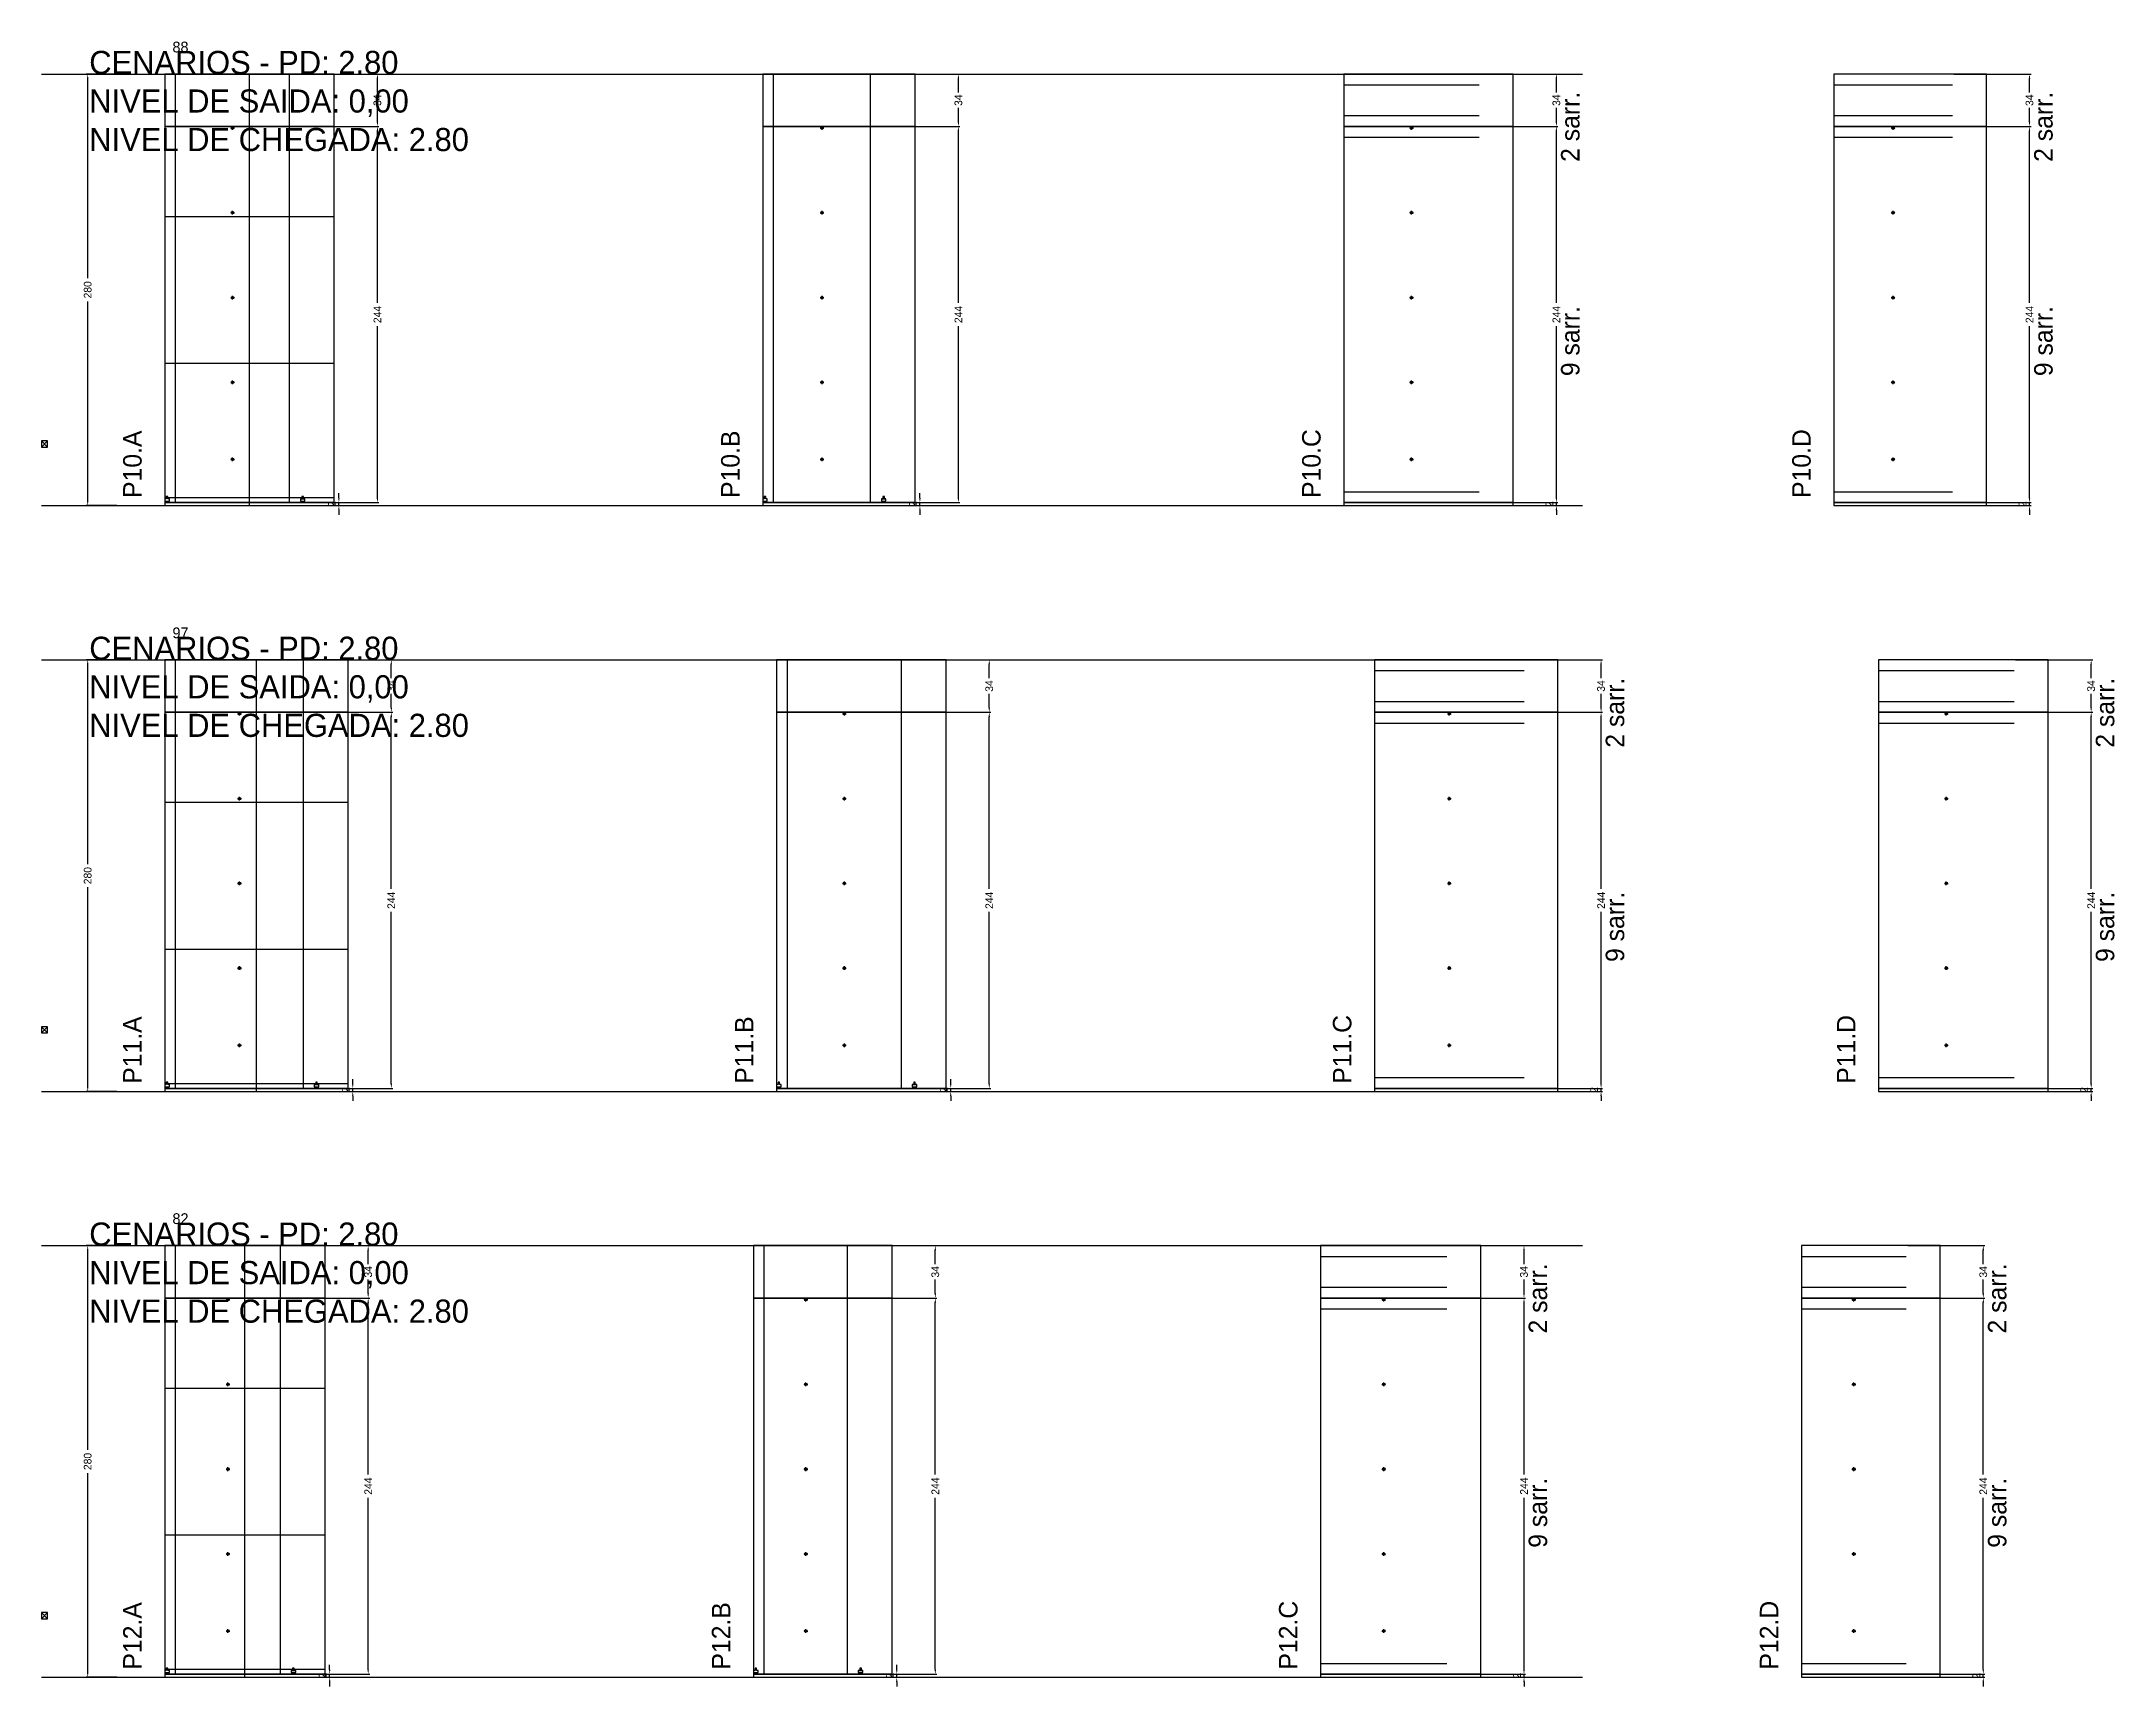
# Model space of a CAD drawing. Header units: centimetres. Extents: x -10500 to 4141, y -7986 to 295.
# Drawn here: x -7000 to -5655, y -4566 to -3499 of the extents above; entities that cross this region are included whole.
import ezdxf

# ---------------------------------------------------------------- set-up
doc = ezdxf.new("R2010")
doc.units = ezdxf.units.CM
doc.linetypes.add('DASHED', pattern=[2, -2])
for name, color, linetype in [('COTA', 241, 'Continuous'), ('COTAS FURACAO', 16, 'Continuous'), ('Madeira', 30, 'Continuous'), ('NOMENCLATURA', 7, 'Continuous'), ('Nível', 160, 'Continuous'), ('Painéis', 200, 'Continuous'), ('Perfil Metálico', 150, 'Continuous'), ('SARR_2.2x7', 40, 'Continuous'), ('SARRAFO DE PRESSAO', 200, 'Continuous'), ('texto', 7, 'Continuous')]:
    doc.layers.add(name, color=color, linetype=linetype)
doc.dimstyles.new('PAINEL-NOVA', dxfattribs={"dimtxt": 5, "dimasz": 3, "dimexe": 1, "dimexo": 1, "dimgap": 1, "dimtad": 1, "dimcen": 2.5, "dimazin": 3, "dimtfac": 1, "dimtmove": 0, "dimatfit": 3})

msp = doc.modelspace()

# ---------------------------------------------------------------- texts
at = {"layer": 'NOMENCLATURA'}
for s, p in [('CENARIOS - PD: 2.80', (-6969, -3520)), ('NIVEL DE SAIDA: 0,00', (-6969, -3545)), ('NIVEL DE CHEGADA: 2.80', (-6969, -3570)), ('CENARIOS - PD: 2.80', (-6969, -3900)), ('NIVEL DE SAIDA: 0,00', (-6969, -3925)), ('NIVEL DE CHEGADA: 2.80', (-6969, -3950)), ('CENARIOS - PD: 2.80', (-6969, -4280)), ('NIVEL DE SAIDA: 0,00', (-6969, -4305)), ('NIVEL DE CHEGADA: 2.80', (-6969, -4330))]:
    msp.add_text(s, height=15, dxfattribs=at).set_placement(p)
for s, p in [('2 sarr.', (-6002, -3577)), ('2 sarr.', (-5695, -3577)), ('9 sarr.', (-6002, -3716)), ('9 sarr.', (-5695, -3716)), ('P10.A', (-6935, -3795)), ('P10.B', (-6547, -3795)), ('P10.C', (-6170, -3795)), ('P10.D', (-5852, -3795)), ('2 sarr.', (-5973, -3957)), ('2 sarr.', (-5655, -3957)), ('9 sarr.', (-5973, -4096)), ('9 sarr.', (-5655, -4096)), ('P11.A', (-6935, -4175)), ('P11.B', (-6538, -4175)), ('P11.C', (-6150, -4175)), ('P11.D', (-5823, -4175)), ('2 sarr.', (-6023, -4337)), ('2 sarr.', (-5725, -4337)), ('9 sarr.', (-6023, -4476)), ('9 sarr.', (-5725, -4476)), ('P12.A', (-6935, -4555)), ('P12.B', (-6553, -4555)), ('P12.C', (-6185, -4555)), ('P12.D', (-5873, -4555))]:
    msp.add_text(s, height=12, rotation=90, dxfattribs=at).set_placement(p)
at = {"layer": 'texto'}
for s, p in [('88', (-6915, -3506)), ('97', (-6915, -3886)), ('82', (-6915, -4266))]:
    msp.add_text(s, height=7, dxfattribs=at).set_placement(p)

# ---------------------------------------------------------------- blocks, each defined once
blk = doc.blocks.new('_CLOSEDFILLED')
at = {"color": 0, "linetype": 'BYBLOCK'}
blk.add_solid([(-1, 0.16), (0, 0), (-1, -0.16)], dxfattribs=at)
blk = doc.blocks.new('*D287')
for p, q in [((-6951, -4280), (-6971, -4280)), ((-6970, -4412.5), (-6970, -4283)), ((-6970, -4557), (-6970, -4427.5)), ((-6951, -4560), (-6971, -4560))]:
    blk.add_line(p, q)
at = {"layer": 'Defpoints'}
for p in [(-6950, -4280), (-6970, -4560), (-6950, -4560)]:
    blk.add_point(p, dxfattribs=at)
at = {"layer": 'COTA', "xscale": 3, "yscale": 3}
for p, rotation in [((-6970, -4280), 90), ((-6970, -4560), 270)]:
    blk.add_blockref('_CLOSEDFILLED', p, dxfattribs=dict(at, rotation=rotation))
at = {"layer": 'COTA', "insert": (-6970, -4420), "char_height": 5, "attachment_point": 5, "rotation": 90}
blk.add_mtext('280', dxfattribs=at)
blk = doc.blocks.new('MULDURA')
at = {"layer": 'Paineis'}
for p, q in [((0, 0), (4, 4)), ((4, 0), (0, 4))]:
    blk.add_line(p, q, dxfattribs=at)
blk.add_lwpolyline([(0, 0), (4, 0), (4, 4), (0, 4)], close=True, dxfattribs=at)
blk = doc.blocks.new('*D289')
for p, q in [((-6837, -4314), (-6787, -4314)), ((-6788, -4428.5), (-6788, -4317)), ((-6788, -4555), (-6788, -4443.5)), ((-6837, -4558), (-6787, -4558))]:
    blk.add_line(p, q)
at = {"layer": 'Defpoints'}
for p in [(-6838, -4314), (-6838, -4558), (-6788, -4558)]:
    blk.add_point(p, dxfattribs=at)
at = {"layer": 'COTA', "xscale": 3, "yscale": 3}
for p, rotation in [((-6788, -4314), 90), ((-6788, -4558), 270)]:
    blk.add_blockref('_CLOSEDFILLED', p, dxfattribs=dict(at, rotation=rotation))
at = {"layer": 'COTA', "insert": (-6788, -4436), "char_height": 5, "attachment_point": 5, "rotation": 90}
blk.add_mtext('244', dxfattribs=at)
blk = doc.blocks.new('*D290')
for p, q in [((-6837, -4280), (-6787, -4280)), ((-6788, -4292), (-6788, -4283)), ((-6788, -4311), (-6788, -4302)), ((-6837, -4314), (-6787, -4314))]:
    blk.add_line(p, q)
at = {"layer": 'Defpoints'}
for p in [(-6838, -4280), (-6838, -4314), (-6788, -4314)]:
    blk.add_point(p, dxfattribs=at)
at = {"layer": 'COTA', "xscale": 3, "yscale": 3}
for p, rotation in [((-6788, -4280), 90), ((-6788, -4314), 270)]:
    blk.add_blockref('_CLOSEDFILLED', p, dxfattribs=dict(at, rotation=rotation))
at = {"layer": 'COTA', "insert": (-6788, -4297), "char_height": 5, "attachment_point": 5, "rotation": 90}
blk.add_mtext('34', dxfattribs=at)
blk = doc.blocks.new('SLIPTEE')
at = {"layer": 'Paineis'}
blk.add_lwpolyline([(0, 0), (3, 0), (3, 1.5), (2, 1.5), (2, 3), (1, 3), (1, 1.5), (0, 1.5)], close=True, dxfattribs=at)
blk = doc.blocks.new('SLIPTDD')
at = {"layer": 'Paineis'}
blk.add_line((0, 1.5), (3, 1.5), dxfattribs=at)
blk.add_lwpolyline([(0, 0), (3, 0), (3, 1.5), (2, 1.5), (2, 3), (1, 3), (1, 1.5), (0, 1.5)], close=True, dxfattribs=at)
blk = doc.blocks.new('furacao')
at = {"layer": 'COTAS FURACAO'}
for p, q in [((-1.2, 0), (1.2, 0)), ((0, -1.2), (0, 1.2))]:
    blk.add_line(p, q, dxfattribs=at)
blk.add_circle((0, 0), 0.8, dxfattribs=at)
blk = doc.blocks.new('*D292')
for p, q in [((-6469, -4314), (-6419, -4314)), ((-6420, -4428.5), (-6420, -4317)), ((-6420, -4555), (-6420, -4443.5)), ((-6469, -4558), (-6419, -4558))]:
    blk.add_line(p, q)
at = {"layer": 'Defpoints'}
for p in [(-6470, -4314), (-6470, -4558), (-6420, -4558)]:
    blk.add_point(p, dxfattribs=at)
at = {"layer": 'COTA', "xscale": 3, "yscale": 3}
for p, rotation in [((-6420, -4314), 90), ((-6420, -4558), 270)]:
    blk.add_blockref('_CLOSEDFILLED', p, dxfattribs=dict(at, rotation=rotation))
at = {"layer": 'COTA', "insert": (-6420, -4436), "char_height": 5, "attachment_point": 5, "rotation": 90}
blk.add_mtext('244', dxfattribs=at)
blk = doc.blocks.new('*D293')
for p, q in [((-6469, -4280), (-6419, -4280)), ((-6420, -4292), (-6420, -4283)), ((-6420, -4311), (-6420, -4302)), ((-6469, -4314), (-6419, -4314))]:
    blk.add_line(p, q)
at = {"layer": 'Defpoints'}
for p in [(-6470, -4280), (-6470, -4314), (-6420, -4314)]:
    blk.add_point(p, dxfattribs=at)
at = {"layer": 'COTA', "xscale": 3, "yscale": 3}
for p, rotation in [((-6420, -4280), 90), ((-6420, -4314), 270)]:
    blk.add_blockref('_CLOSEDFILLED', p, dxfattribs=dict(at, rotation=rotation))
at = {"layer": 'COTA', "insert": (-6420, -4297), "char_height": 5, "attachment_point": 5, "rotation": 90}
blk.add_mtext('34', dxfattribs=at)
blk = doc.blocks.new('*D295')
for p, q in [((-6087, -4314), (-6037, -4314)), ((-6038, -4428.5), (-6038, -4317)), ((-6038, -4555), (-6038, -4443.5)), ((-6087, -4558), (-6037, -4558))]:
    blk.add_line(p, q)
at = {"layer": 'Defpoints'}
for p in [(-6088, -4314), (-6088, -4558), (-6038, -4558)]:
    blk.add_point(p, dxfattribs=at)
at = {"layer": 'COTA', "xscale": 3, "yscale": 3}
for p, rotation in [((-6038, -4314), 90), ((-6038, -4558), 270)]:
    blk.add_blockref('_CLOSEDFILLED', p, dxfattribs=dict(at, rotation=rotation))
at = {"layer": 'COTA', "insert": (-6038, -4436), "char_height": 5, "attachment_point": 5, "rotation": 90}
blk.add_mtext('244', dxfattribs=at)
blk = doc.blocks.new('*D296')
for p, q in [((-6087, -4280), (-6037, -4280)), ((-6038, -4292), (-6038, -4283)), ((-6038, -4311), (-6038, -4302)), ((-6087, -4314), (-6037, -4314))]:
    blk.add_line(p, q)
at = {"layer": 'Defpoints'}
for p in [(-6088, -4280), (-6088, -4314), (-6038, -4314)]:
    blk.add_point(p, dxfattribs=at)
at = {"layer": 'COTA', "xscale": 3, "yscale": 3}
for p, rotation in [((-6038, -4280), 90), ((-6038, -4314), 270)]:
    blk.add_blockref('_CLOSEDFILLED', p, dxfattribs=dict(at, rotation=rotation))
at = {"layer": 'COTA', "insert": (-6038, -4297), "char_height": 5, "attachment_point": 5, "rotation": 90}
blk.add_mtext('34', dxfattribs=at)
blk = doc.blocks.new('*D298')
for p, q in [((-5789, -4314), (-5739, -4314)), ((-5740, -4428.5), (-5740, -4317)), ((-5740, -4555), (-5740, -4443.5)), ((-5789, -4558), (-5739, -4558))]:
    blk.add_line(p, q)
at = {"layer": 'Defpoints'}
for p in [(-5790, -4314), (-5790, -4558), (-5740, -4558)]:
    blk.add_point(p, dxfattribs=at)
at = {"layer": 'COTA', "xscale": 3, "yscale": 3}
for p, rotation in [((-5740, -4314), 90), ((-5740, -4558), 270)]:
    blk.add_blockref('_CLOSEDFILLED', p, dxfattribs=dict(at, rotation=rotation))
at = {"layer": 'COTA', "insert": (-5740, -4436), "char_height": 5, "attachment_point": 5, "rotation": 90}
blk.add_mtext('244', dxfattribs=at)
blk = doc.blocks.new('*D299')
for p, q in [((-5789, -4280), (-5739, -4280)), ((-5740, -4292), (-5740, -4283)), ((-5740, -4311), (-5740, -4302)), ((-5789, -4314), (-5739, -4314))]:
    blk.add_line(p, q)
at = {"layer": 'Defpoints'}
for p in [(-5790, -4280), (-5790, -4314), (-5740, -4314)]:
    blk.add_point(p, dxfattribs=at)
at = {"layer": 'COTA', "xscale": 3, "yscale": 3}
for p, rotation in [((-5740, -4280), 90), ((-5740, -4314), 270)]:
    blk.add_blockref('_CLOSEDFILLED', p, dxfattribs=dict(at, rotation=rotation))
at = {"layer": 'COTA', "insert": (-5740, -4297), "char_height": 5, "attachment_point": 5, "rotation": 90}
blk.add_mtext('34', dxfattribs=at)
blk = doc.blocks.new('*D261')
for p, q in [((-6951, -3900), (-6971, -3900)), ((-6970, -4032.5), (-6970, -3903)), ((-6970, -4177), (-6970, -4047.5)), ((-6951, -4180), (-6971, -4180))]:
    blk.add_line(p, q)
at = {"layer": 'Defpoints'}
for p in [(-6950, -3900), (-6970, -4180), (-6950, -4180)]:
    blk.add_point(p, dxfattribs=at)
at = {"layer": 'COTA', "xscale": 3, "yscale": 3}
for p, rotation in [((-6970, -3900), 90), ((-6970, -4180), 270)]:
    blk.add_blockref('_CLOSEDFILLED', p, dxfattribs=dict(at, rotation=rotation))
at = {"layer": 'COTA', "insert": (-6970, -4040), "char_height": 5, "attachment_point": 5, "rotation": 90}
blk.add_mtext('280', dxfattribs=at)
blk = doc.blocks.new('*D263')
for p, q in [((-6822, -3934), (-6772, -3934)), ((-6773, -4048.5), (-6773, -3937)), ((-6773, -4175), (-6773, -4063.5)), ((-6822, -4178), (-6772, -4178))]:
    blk.add_line(p, q)
at = {"layer": 'Defpoints'}
for p in [(-6823, -3934), (-6823, -4178), (-6773, -4178)]:
    blk.add_point(p, dxfattribs=at)
at = {"layer": 'COTA', "xscale": 3, "yscale": 3}
for p, rotation in [((-6773, -3934), 90), ((-6773, -4178), 270)]:
    blk.add_blockref('_CLOSEDFILLED', p, dxfattribs=dict(at, rotation=rotation))
at = {"layer": 'COTA', "insert": (-6773, -4056), "char_height": 5, "attachment_point": 5, "rotation": 90}
blk.add_mtext('244', dxfattribs=at)
blk = doc.blocks.new('*D264')
for p, q in [((-6822, -3900), (-6772, -3900)), ((-6773, -3912), (-6773, -3903)), ((-6773, -3931), (-6773, -3922)), ((-6822, -3934), (-6772, -3934))]:
    blk.add_line(p, q)
at = {"layer": 'Defpoints'}
for p in [(-6823, -3900), (-6823, -3934), (-6773, -3934)]:
    blk.add_point(p, dxfattribs=at)
at = {"layer": 'COTA', "xscale": 3, "yscale": 3}
for p, rotation in [((-6773, -3900), 90), ((-6773, -3934), 270)]:
    blk.add_blockref('_CLOSEDFILLED', p, dxfattribs=dict(at, rotation=rotation))
at = {"layer": 'COTA', "insert": (-6773, -3917), "char_height": 5, "attachment_point": 5, "rotation": 90}
blk.add_mtext('34', dxfattribs=at)
blk = doc.blocks.new('*D266')
for p, q in [((-6434, -3934), (-6384, -3934)), ((-6385, -4048.5), (-6385, -3937)), ((-6385, -4175), (-6385, -4063.5)), ((-6434, -4178), (-6384, -4178))]:
    blk.add_line(p, q)
at = {"layer": 'Defpoints'}
for p in [(-6435, -3934), (-6435, -4178), (-6385, -4178)]:
    blk.add_point(p, dxfattribs=at)
at = {"layer": 'COTA', "xscale": 3, "yscale": 3}
for p, rotation in [((-6385, -3934), 90), ((-6385, -4178), 270)]:
    blk.add_blockref('_CLOSEDFILLED', p, dxfattribs=dict(at, rotation=rotation))
at = {"layer": 'COTA', "insert": (-6385, -4056), "char_height": 5, "attachment_point": 5, "rotation": 90}
blk.add_mtext('244', dxfattribs=at)
blk = doc.blocks.new('*D267')
for p, q in [((-6434, -3900), (-6384, -3900)), ((-6385, -3912), (-6385, -3903)), ((-6385, -3931), (-6385, -3922)), ((-6434, -3934), (-6384, -3934))]:
    blk.add_line(p, q)
at = {"layer": 'Defpoints'}
for p in [(-6435, -3900), (-6435, -3934), (-6385, -3934)]:
    blk.add_point(p, dxfattribs=at)
at = {"layer": 'COTA', "xscale": 3, "yscale": 3}
for p, rotation in [((-6385, -3900), 90), ((-6385, -3934), 270)]:
    blk.add_blockref('_CLOSEDFILLED', p, dxfattribs=dict(at, rotation=rotation))
at = {"layer": 'COTA', "insert": (-6385, -3917), "char_height": 5, "attachment_point": 5, "rotation": 90}
blk.add_mtext('34', dxfattribs=at)
blk = doc.blocks.new('*D269')
for p, q in [((-6037, -3934), (-5987, -3934)), ((-5988, -4048.5), (-5988, -3937)), ((-5988, -4175), (-5988, -4063.5)), ((-6037, -4178), (-5987, -4178))]:
    blk.add_line(p, q)
at = {"layer": 'Defpoints'}
for p in [(-6038, -3934), (-6038, -4178), (-5988, -4178)]:
    blk.add_point(p, dxfattribs=at)
at = {"layer": 'COTA', "xscale": 3, "yscale": 3}
for p, rotation in [((-5988, -3934), 90), ((-5988, -4178), 270)]:
    blk.add_blockref('_CLOSEDFILLED', p, dxfattribs=dict(at, rotation=rotation))
at = {"layer": 'COTA', "insert": (-5988, -4056), "char_height": 5, "attachment_point": 5, "rotation": 90}
blk.add_mtext('244', dxfattribs=at)
blk = doc.blocks.new('*D270')
for p, q in [((-6037, -3900), (-5987, -3900)), ((-5988, -3912), (-5988, -3903)), ((-5988, -3931), (-5988, -3922)), ((-6037, -3934), (-5987, -3934))]:
    blk.add_line(p, q)
at = {"layer": 'Defpoints'}
for p in [(-6038, -3900), (-6038, -3934), (-5988, -3934)]:
    blk.add_point(p, dxfattribs=at)
at = {"layer": 'COTA', "xscale": 3, "yscale": 3}
for p, rotation in [((-5988, -3900), 90), ((-5988, -3934), 270)]:
    blk.add_blockref('_CLOSEDFILLED', p, dxfattribs=dict(at, rotation=rotation))
at = {"layer": 'COTA', "insert": (-5988, -3917), "char_height": 5, "attachment_point": 5, "rotation": 90}
blk.add_mtext('34', dxfattribs=at)
blk = doc.blocks.new('*D272')
for p, q in [((-5719, -3934), (-5669, -3934)), ((-5670, -4048.5), (-5670, -3937)), ((-5670, -4175), (-5670, -4063.5)), ((-5719, -4178), (-5669, -4178))]:
    blk.add_line(p, q)
at = {"layer": 'Defpoints'}
for p in [(-5720, -3934), (-5720, -4178), (-5670, -4178)]:
    blk.add_point(p, dxfattribs=at)
at = {"layer": 'COTA', "xscale": 3, "yscale": 3}
for p, rotation in [((-5670, -3934), 90), ((-5670, -4178), 270)]:
    blk.add_blockref('_CLOSEDFILLED', p, dxfattribs=dict(at, rotation=rotation))
at = {"layer": 'COTA', "insert": (-5670, -4056), "char_height": 5, "attachment_point": 5, "rotation": 90}
blk.add_mtext('244', dxfattribs=at)
blk = doc.blocks.new('*D273')
for p, q in [((-5719, -3900), (-5669, -3900)), ((-5670, -3912), (-5670, -3903)), ((-5670, -3931), (-5670, -3922)), ((-5719, -3934), (-5669, -3934))]:
    blk.add_line(p, q)
at = {"layer": 'Defpoints'}
for p in [(-5720, -3900), (-5720, -3934), (-5670, -3934)]:
    blk.add_point(p, dxfattribs=at)
at = {"layer": 'COTA', "xscale": 3, "yscale": 3}
for p, rotation in [((-5670, -3900), 90), ((-5670, -3934), 270)]:
    blk.add_blockref('_CLOSEDFILLED', p, dxfattribs=dict(at, rotation=rotation))
at = {"layer": 'COTA', "insert": (-5670, -3917), "char_height": 5, "attachment_point": 5, "rotation": 90}
blk.add_mtext('34', dxfattribs=at)
blk = doc.blocks.new('*D235')
for p, q in [((-6951, -3520), (-6971, -3520)), ((-6970, -3652.5), (-6970, -3523)), ((-6970, -3797), (-6970, -3667.5)), ((-6951, -3800), (-6971, -3800))]:
    blk.add_line(p, q)
at = {"layer": 'Defpoints'}
for p in [(-6950, -3520), (-6970, -3800), (-6950, -3800)]:
    blk.add_point(p, dxfattribs=at)
at = {"layer": 'COTA', "xscale": 3, "yscale": 3}
for p, rotation in [((-6970, -3520), 90), ((-6970, -3800), 270)]:
    blk.add_blockref('_CLOSEDFILLED', p, dxfattribs=dict(at, rotation=rotation))
at = {"layer": 'COTA', "insert": (-6970, -3660), "char_height": 5, "attachment_point": 5, "rotation": 90}
blk.add_mtext('280', dxfattribs=at)
blk = doc.blocks.new('*D237')
for p, q in [((-6831, -3554), (-6781, -3554)), ((-6782, -3668.5), (-6782, -3557)), ((-6782, -3795), (-6782, -3683.5)), ((-6831, -3798), (-6781, -3798))]:
    blk.add_line(p, q)
at = {"layer": 'Defpoints'}
for p in [(-6832, -3554), (-6832, -3798), (-6782, -3798)]:
    blk.add_point(p, dxfattribs=at)
at = {"layer": 'COTA', "xscale": 3, "yscale": 3}
for p, rotation in [((-6782, -3554), 90), ((-6782, -3798), 270)]:
    blk.add_blockref('_CLOSEDFILLED', p, dxfattribs=dict(at, rotation=rotation))
at = {"layer": 'COTA', "insert": (-6782, -3676), "char_height": 5, "attachment_point": 5, "rotation": 90}
blk.add_mtext('244', dxfattribs=at)
blk = doc.blocks.new('*D238')
for p, q in [((-6831, -3520), (-6781, -3520)), ((-6782, -3532), (-6782, -3523)), ((-6782, -3551), (-6782, -3542)), ((-6831, -3554), (-6781, -3554))]:
    blk.add_line(p, q)
at = {"layer": 'Defpoints'}
for p in [(-6832, -3520), (-6832, -3554), (-6782, -3554)]:
    blk.add_point(p, dxfattribs=at)
at = {"layer": 'COTA', "xscale": 3, "yscale": 3}
for p, rotation in [((-6782, -3520), 90), ((-6782, -3554), 270)]:
    blk.add_blockref('_CLOSEDFILLED', p, dxfattribs=dict(at, rotation=rotation))
at = {"layer": 'COTA', "insert": (-6782, -3537), "char_height": 5, "attachment_point": 5, "rotation": 90}
blk.add_mtext('34', dxfattribs=at)
blk = doc.blocks.new('*D240')
for p, q in [((-6454, -3554), (-6404, -3554)), ((-6405, -3668.5), (-6405, -3557)), ((-6405, -3795), (-6405, -3683.5)), ((-6454, -3798), (-6404, -3798))]:
    blk.add_line(p, q)
at = {"layer": 'Defpoints'}
for p in [(-6455, -3554), (-6455, -3798), (-6405, -3798)]:
    blk.add_point(p, dxfattribs=at)
at = {"layer": 'COTA', "xscale": 3, "yscale": 3}
for p, rotation in [((-6405, -3554), 90), ((-6405, -3798), 270)]:
    blk.add_blockref('_CLOSEDFILLED', p, dxfattribs=dict(at, rotation=rotation))
at = {"layer": 'COTA', "insert": (-6405, -3676), "char_height": 5, "attachment_point": 5, "rotation": 90}
blk.add_mtext('244', dxfattribs=at)
blk = doc.blocks.new('*D241')
for p, q in [((-6454, -3520), (-6404, -3520)), ((-6405, -3532), (-6405, -3523)), ((-6405, -3551), (-6405, -3542)), ((-6454, -3554), (-6404, -3554))]:
    blk.add_line(p, q)
at = {"layer": 'Defpoints'}
for p in [(-6455, -3520), (-6455, -3554), (-6405, -3554)]:
    blk.add_point(p, dxfattribs=at)
at = {"layer": 'COTA', "xscale": 3, "yscale": 3}
for p, rotation in [((-6405, -3520), 90), ((-6405, -3554), 270)]:
    blk.add_blockref('_CLOSEDFILLED', p, dxfattribs=dict(at, rotation=rotation))
at = {"layer": 'COTA', "insert": (-6405, -3537), "char_height": 5, "attachment_point": 5, "rotation": 90}
blk.add_mtext('34', dxfattribs=at)
blk = doc.blocks.new('*D243')
for p, q in [((-6066, -3554), (-6016, -3554)), ((-6017, -3668.5), (-6017, -3557)), ((-6017, -3795), (-6017, -3683.5)), ((-6066, -3798), (-6016, -3798))]:
    blk.add_line(p, q)
at = {"layer": 'Defpoints'}
for p in [(-6067, -3554), (-6067, -3798), (-6017, -3798)]:
    blk.add_point(p, dxfattribs=at)
at = {"layer": 'COTA', "xscale": 3, "yscale": 3}
for p, rotation in [((-6017, -3554), 90), ((-6017, -3798), 270)]:
    blk.add_blockref('_CLOSEDFILLED', p, dxfattribs=dict(at, rotation=rotation))
at = {"layer": 'COTA', "insert": (-6017, -3676), "char_height": 5, "attachment_point": 5, "rotation": 90}
blk.add_mtext('244', dxfattribs=at)
blk = doc.blocks.new('*D244')
for p, q in [((-6066, -3520), (-6016, -3520)), ((-6017, -3532), (-6017, -3523)), ((-6017, -3551), (-6017, -3542)), ((-6066, -3554), (-6016, -3554))]:
    blk.add_line(p, q)
at = {"layer": 'Defpoints'}
for p in [(-6067, -3520), (-6067, -3554), (-6017, -3554)]:
    blk.add_point(p, dxfattribs=at)
at = {"layer": 'COTA', "xscale": 3, "yscale": 3}
for p, rotation in [((-6017, -3520), 90), ((-6017, -3554), 270)]:
    blk.add_blockref('_CLOSEDFILLED', p, dxfattribs=dict(at, rotation=rotation))
at = {"layer": 'COTA', "insert": (-6017, -3537), "char_height": 5, "attachment_point": 5, "rotation": 90}
blk.add_mtext('34', dxfattribs=at)
blk = doc.blocks.new('*D246')
for p, q in [((-5759, -3554), (-5709, -3554)), ((-5710, -3668.5), (-5710, -3557)), ((-5710, -3795), (-5710, -3683.5)), ((-5759, -3798), (-5709, -3798))]:
    blk.add_line(p, q)
at = {"layer": 'Defpoints'}
for p in [(-5760, -3554), (-5760, -3798), (-5710, -3798)]:
    blk.add_point(p, dxfattribs=at)
at = {"layer": 'COTA', "xscale": 3, "yscale": 3}
for p, rotation in [((-5710, -3554), 90), ((-5710, -3798), 270)]:
    blk.add_blockref('_CLOSEDFILLED', p, dxfattribs=dict(at, rotation=rotation))
at = {"layer": 'COTA', "insert": (-5710, -3676), "char_height": 5, "attachment_point": 5, "rotation": 90}
blk.add_mtext('244', dxfattribs=at)
blk = doc.blocks.new('*D247')
for p, q in [((-5759, -3520), (-5709, -3520)), ((-5710, -3532), (-5710, -3523)), ((-5710, -3551), (-5710, -3542)), ((-5759, -3554), (-5709, -3554))]:
    blk.add_line(p, q)
at = {"layer": 'Defpoints'}
for p in [(-5760, -3520), (-5760, -3554), (-5710, -3554)]:
    blk.add_point(p, dxfattribs=at)
at = {"layer": 'COTA', "xscale": 3, "yscale": 3}
for p, rotation in [((-5710, -3520), 90), ((-5710, -3554), 270)]:
    blk.add_blockref('_CLOSEDFILLED', p, dxfattribs=dict(at, rotation=rotation))
at = {"layer": 'COTA', "insert": (-5710, -3537), "char_height": 5, "attachment_point": 5, "rotation": 90}
blk.add_mtext('34', dxfattribs=at)

# ---------------------------------------------------------------- dimensions: what is measured, and where the dimension line sits
at = {"layer": 'COTA'}
for base, p1, p2, picture, middle in [((-6970, -3800), (-6950, -3800), (-6950, -3520), '*D235', (-6970, -3660)), ((-6782, -3554), (-6832, -3554), (-6832, -3520), '*D238', (-6782, -3537)), ((-6405, -3554), (-6455, -3554), (-6455, -3520), '*D241', (-6405, -3537)), ((-6017, -3554), (-6067, -3554), (-6067, -3520), '*D244', (-6017, -3537)), ((-5710, -3554), (-5760, -3554), (-5760, -3520), '*D247', (-5710, -3537)), ((-6782, -3798), (-6832, -3798), (-6832, -3554), '*D237', (-6782, -3676)), ((-6405, -3798), (-6455, -3798), (-6455, -3554), '*D240', (-6405, -3676)), ((-6017, -3798), (-6067, -3798), (-6067, -3554), '*D243', (-6017, -3676)), ((-5710, -3798), (-5760, -3798), (-5760, -3554), '*D246', (-5710, -3676)), ((-6970, -4180), (-6950, -4180), (-6950, -3900), '*D261', (-6970, -4040)), ((-6773, -3934), (-6823, -3934), (-6823, -3900), '*D264', (-6773, -3917)), ((-6385, -3934), (-6435, -3934), (-6435, -3900), '*D267', (-6385, -3917)), ((-5988, -3934), (-6038, -3934), (-6038, -3900), '*D270', (-5988, -3917)), ((-5670, -3934), (-5720, -3934), (-5720, -3900), '*D273', (-5670, -3917)), ((-6773, -4178), (-6823, -4178), (-6823, -3934), '*D263', (-6773, -4056)), ((-6385, -4178), (-6435, -4178), (-6435, -3934), '*D266', (-6385, -4056)), ((-5988, -4178), (-6038, -4178), (-6038, -3934), '*D269', (-5988, -4056)), ((-5670, -4178), (-5720, -4178), (-5720, -3934), '*D272', (-5670, -4056)), ((-6970, -4560), (-6950, -4560), (-6950, -4280), '*D287', (-6970, -4420)), ((-6788, -4314), (-6838, -4314), (-6838, -4280), '*D290', (-6788, -4297)), ((-6420, -4314), (-6470, -4314), (-6470, -4280), '*D293', (-6420, -4297)), ((-6038, -4314), (-6088, -4314), (-6088, -4280), '*D296', (-6038, -4297)), ((-5740, -4314), (-5790, -4314), (-5790, -4280), '*D299', (-5740, -4297)), ((-6788, -4558), (-6838, -4558), (-6838, -4314), '*D289', (-6788, -4436)), ((-6420, -4558), (-6470, -4558), (-6470, -4314), '*D292', (-6420, -4436)), ((-6038, -4558), (-6088, -4558), (-6088, -4314), '*D295', (-6038, -4436)), ((-5740, -4558), (-5790, -4558), (-5790, -4314), '*D298', (-5740, -4436))]:
    dim = msp.add_linear_dim(base=base, p1=p1, p2=p2, angle=90, dimstyle='PAINEL-NOVA', dxfattribs=at)
    dim.commit()
    dim.dimension.update_dxf_attribs({"geometry": picture, "text_midpoint": middle})
for base, p1, p2 in [((-6807, -3800), (-6832, -3800), (-6832, -3798)), ((-6430, -3800), (-6455, -3800), (-6455, -3798)), ((-6017, -3800), (-6067, -3800), (-6067, -3798)), ((-5710, -3800), (-5760, -3800), (-5760, -3798)), ((-6798, -4180), (-6823, -4180), (-6823, -4178)), ((-6410, -4180), (-6435, -4180), (-6435, -4178)), ((-5988, -4180), (-6038, -4180), (-6038, -4178)), ((-5670, -4180), (-5720, -4180), (-5720, -4178)), ((-6813, -4560), (-6838, -4560), (-6838, -4558)), ((-6445, -4560), (-6470, -4560), (-6470, -4558)), ((-6038, -4560), (-6088, -4560), (-6088, -4558)), ((-5740, -4560), (-5790, -4560), (-5790, -4558))]:
    msp.add_linear_dim(base=base, p1=p1, p2=p2, angle=90, dimstyle='PAINEL-NOVA', dxfattribs=at).render()

# ---------------------------------------------------------------- linework, layer by layer
at = {"layer": 'Madeira'}
for points in [[(-6920, -3612.4), (-6810, -3612.4)], [(-6920, -3707.6), (-6810, -3707.6)], [(-6920, -3992.4), (-6801, -3992.4)], [(-6920, -4087.6), (-6801, -4087.6)], [(-6920, -4372.4), (-6816, -4372.4)], [(-6920, -4467.6), (-6816, -4467.6)]]:
    msp.add_lwpolyline(points, dxfattribs=at)
at = {"layer": 'Nível', "linetype": 'DASHED'}
for points in [[(-7000, -3520), (-6000, -3520)], [(-7000, -3800), (-6000, -3800)], [(-7000, -3900), (-6000, -3900)], [(-7000, -4180), (-6000, -4180)], [(-7000, -4280), (-6000, -4280)], [(-7000, -4560), (-6000, -4560)]]:
    msp.add_lwpolyline(points, dxfattribs=at)
at = {"layer": 'Painéis'}
for points in [[(-6920, -3554), (-6810, -3554), (-6810, -3520), (-6920, -3520)], [(-6920, -3800), (-6810, -3800), (-6810, -3520), (-6920, -3520)], [(-6532, -3554), (-6433, -3554), (-6433, -3520), (-6532, -3520)], [(-6155, -3554), (-6045, -3554), (-6045, -3520), (-6155, -3520)], [(-5837, -3554), (-5738, -3554), (-5738, -3520), (-5837, -3520)], [(-6920, -3798), (-6810, -3798), (-6810, -3554), (-6920, -3554)], [(-6532, -3798), (-6433, -3798), (-6433, -3554), (-6532, -3554)], [(-6155, -3798), (-6045, -3798), (-6045, -3554), (-6155, -3554)], [(-5837, -3798), (-5738, -3798), (-5738, -3554), (-5837, -3554)], [(-6920, -3800), (-6810, -3800), (-6810, -3798), (-6920, -3798)], [(-6532, -3800), (-6433, -3800), (-6433, -3798), (-6532, -3798)], [(-6155, -3800), (-6045, -3800), (-6045, -3798), (-6155, -3798)], [(-5837, -3800), (-5738, -3800), (-5738, -3798), (-5837, -3798)], [(-6920, -3934), (-6801, -3934), (-6801, -3900), (-6920, -3900)], [(-6920, -4180), (-6801, -4180), (-6801, -3900), (-6920, -3900)], [(-6523, -3934), (-6413, -3934), (-6413, -3900), (-6523, -3900)], [(-6135, -3934), (-6016, -3934), (-6016, -3900), (-6135, -3900)], [(-5808, -3934), (-5698, -3934), (-5698, -3900), (-5808, -3900)], [(-6920, -4178), (-6801, -4178), (-6801, -3934), (-6920, -3934)], [(-6523, -4178), (-6413, -4178), (-6413, -3934), (-6523, -3934)], [(-6135, -4178), (-6016, -4178), (-6016, -3934), (-6135, -3934)], [(-5808, -4178), (-5698, -4178), (-5698, -3934), (-5808, -3934)], [(-6920, -4180), (-6801, -4180), (-6801, -4178), (-6920, -4178)], [(-6523, -4180), (-6413, -4180), (-6413, -4178), (-6523, -4178)], [(-6135, -4180), (-6016, -4180), (-6016, -4178), (-6135, -4178)], [(-5808, -4180), (-5698, -4180), (-5698, -4178), (-5808, -4178)], [(-6920, -4314), (-6816, -4314), (-6816, -4280), (-6920, -4280)], [(-6920, -4560), (-6816, -4560), (-6816, -4280), (-6920, -4280)], [(-6538, -4314), (-6448, -4314), (-6448, -4280), (-6538, -4280)], [(-6170, -4314), (-6066, -4314), (-6066, -4280), (-6170, -4280)], [(-5858, -4314), (-5768, -4314), (-5768, -4280), (-5858, -4280)], [(-6920, -4558), (-6816, -4558), (-6816, -4314), (-6920, -4314)], [(-6538, -4558), (-6448, -4558), (-6448, -4314), (-6538, -4314)], [(-6170, -4558), (-6066, -4558), (-6066, -4314), (-6170, -4314)], [(-5858, -4558), (-5768, -4558), (-5768, -4314), (-5858, -4314)], [(-6920, -4560), (-6816, -4560), (-6816, -4558), (-6920, -4558)], [(-6538, -4560), (-6448, -4560), (-6448, -4558), (-6538, -4558)], [(-6170, -4560), (-6066, -4560), (-6066, -4558), (-6170, -4558)], [(-5858, -4560), (-5768, -4560), (-5768, -4558), (-5858, -4558)]]:
    msp.add_lwpolyline(points, close=True, dxfattribs=at)
at = {"layer": 'Perfil Metálico'}
for p, q in [((-6865, -3800), (-6865, -3520)), ((-6860.5, -4180), (-6860.5, -3900)), ((-6868, -4560), (-6868, -4280))]:
    msp.add_line(p, q, dxfattribs=at)
at = {"layer": 'SARR_2.2x7'}
for points in [[(-6913, -3554), (-6913, -3520)], [(-6839, -3554), (-6839, -3520)], [(-6525, -3554), (-6525, -3520)], [(-6462, -3554), (-6462, -3520)], [(-6155, -3527), (-6067, -3527)], [(-5837, -3527), (-5760, -3527)], [(-6155, -3547), (-6067, -3547)], [(-5837, -3547), (-5760, -3547)], [(-6155, -3561), (-6067, -3561)], [(-5837, -3561), (-5760, -3561)], [(-6155, -3791), (-6067, -3791)], [(-5837, -3791), (-5760, -3791)], [(-6913, -3934), (-6913, -3900)], [(-6830, -3934), (-6830, -3900)], [(-6516, -3934), (-6516, -3900)], [(-6442, -3934), (-6442, -3900)], [(-6135, -3907), (-6038, -3907)], [(-5808, -3907), (-5720, -3907)], [(-6135, -3927), (-6038, -3927)], [(-5808, -3927), (-5720, -3927)], [(-6135, -3941), (-6038, -3941)], [(-5808, -3941), (-5720, -3941)], [(-6135, -4171), (-6038, -4171)], [(-5808, -4171), (-5720, -4171)], [(-6913, -4314), (-6913, -4280)], [(-6845, -4314), (-6845, -4280)], [(-6531, -4314), (-6531, -4280)], [(-6477, -4314), (-6477, -4280)], [(-6170, -4287), (-6088, -4287)], [(-5858, -4287), (-5790, -4287)], [(-6170, -4307), (-6088, -4307)], [(-5858, -4307), (-5790, -4307)], [(-6170, -4321), (-6088, -4321)], [(-5858, -4321), (-5790, -4321)], [(-6170, -4551), (-6088, -4551)], [(-5858, -4551), (-5790, -4551)]]:
    msp.add_lwpolyline(points, dxfattribs=at)
at = {"layer": 'SARR_2.2x7', "linetype": 'DASHED'}
for points in [[(-6913, -3798), (-6913, -3554)], [(-6839, -3798), (-6839, -3554)], [(-6525, -3798), (-6525, -3554)], [(-6462, -3798), (-6462, -3554)], [(-6913, -4178), (-6913, -3934)], [(-6830, -4178), (-6830, -3934)], [(-6516, -4178), (-6516, -3934)], [(-6442, -4178), (-6442, -3934)], [(-6913, -4558), (-6913, -4314)], [(-6845, -4558), (-6845, -4314)], [(-6531, -4558), (-6531, -4314)], [(-6477, -4558), (-6477, -4314)]]:
    msp.add_lwpolyline(points, dxfattribs=at)
at = {"layer": 'SARRAFO DE PRESSAO'}
for points in [[(-6920, -3800), (-6810, -3800), (-6810, -3795), (-6920, -3795)], [(-6920, -4180), (-6801, -4180), (-6801, -4175), (-6920, -4175)], [(-6920, -4560), (-6816, -4560), (-6816, -4555), (-6920, -4555)]]:
    msp.add_lwpolyline(points, close=True, dxfattribs=at)

# ---------------------------------------------------------------- block references
at = {"layer": 'COTA'}
for name, p in [('furacao', (-6876, -3555)), ('furacao', (-6493.5, -3555)), ('furacao', (-6111, -3555)), ('furacao', (-5798.5, -3555)), ('furacao', (-6876, -3610)), ('furacao', (-6493.5, -3610)), ('furacao', (-6111, -3610)), ('furacao', (-5798.5, -3610)), ('furacao', (-6876, -3665)), ('furacao', (-6493.5, -3665)), ('furacao', (-6111, -3665)), ('furacao', (-5798.5, -3665)), ('furacao', (-6876, -3720)), ('furacao', (-6493.5, -3720)), ('furacao', (-6111, -3720)), ('furacao', (-5798.5, -3720)), ('MULDURA', (-7000, -3762)), ('furacao', (-6876, -3770)), ('furacao', (-6493.5, -3770)), ('furacao', (-6111, -3770)), ('furacao', (-5798.5, -3770)), ('SLIPTEE', (-6920, -3797)), ('SLIPTDD', (-6832, -3797)), ('SLIPTEE', (-6532, -3797)), ('SLIPTDD', (-6455, -3797)), ('furacao', (-6871.5, -3935)), ('furacao', (-6479, -3935)), ('furacao', (-6086.5, -3935)), ('furacao', (-5764, -3935)), ('furacao', (-6871.5, -3990)), ('furacao', (-6479, -3990)), ('furacao', (-6086.5, -3990)), ('furacao', (-5764, -3990)), ('furacao', (-6871.5, -4045)), ('furacao', (-6479, -4045)), ('furacao', (-6086.5, -4045)), ('furacao', (-5764, -4045)), ('furacao', (-6871.5, -4100)), ('furacao', (-6479, -4100)), ('furacao', (-6086.5, -4100)), ('furacao', (-5764, -4100)), ('MULDURA', (-7000, -4142)), ('furacao', (-6871.5, -4150)), ('furacao', (-6479, -4150)), ('furacao', (-6086.5, -4150)), ('furacao', (-5764, -4150)), ('SLIPTEE', (-6920, -4177)), ('SLIPTDD', (-6823, -4177)), ('SLIPTEE', (-6523, -4177)), ('SLIPTDD', (-6435, -4177)), ('furacao', (-6879, -4315)), ('furacao', (-6504, -4315)), ('furacao', (-6129, -4315)), ('furacao', (-5824, -4315)), ('furacao', (-6879, -4370)), ('furacao', (-6504, -4370)), ('furacao', (-6129, -4370)), ('furacao', (-5824, -4370)), ('furacao', (-6879, -4425)), ('furacao', (-6504, -4425)), ('furacao', (-6129, -4425)), ('furacao', (-5824, -4425)), ('furacao', (-6879, -4480)), ('furacao', (-6504, -4480)), ('furacao', (-6129, -4480)), ('furacao', (-5824, -4480)), ('MULDURA', (-7000, -4522)), ('furacao', (-6879, -4530)), ('furacao', (-6504, -4530)), ('furacao', (-6129, -4530)), ('furacao', (-5824, -4530)), ('SLIPTEE', (-6920, -4557)), ('SLIPTDD', (-6838, -4557)), ('SLIPTEE', (-6538, -4557)), ('SLIPTDD', (-6470, -4557))]:
    msp.add_blockref(name, p, dxfattribs=at)

msp.set_redraw_order([(e.dxf.handle, doc.entitydb.next_handle()) for e in msp.query("TEXT MTEXT ATTDEF DIMENSION ARC_DIMENSION")])  # texts and dimensions are drawn at this point

doc.saveas('drawing.dxf')
